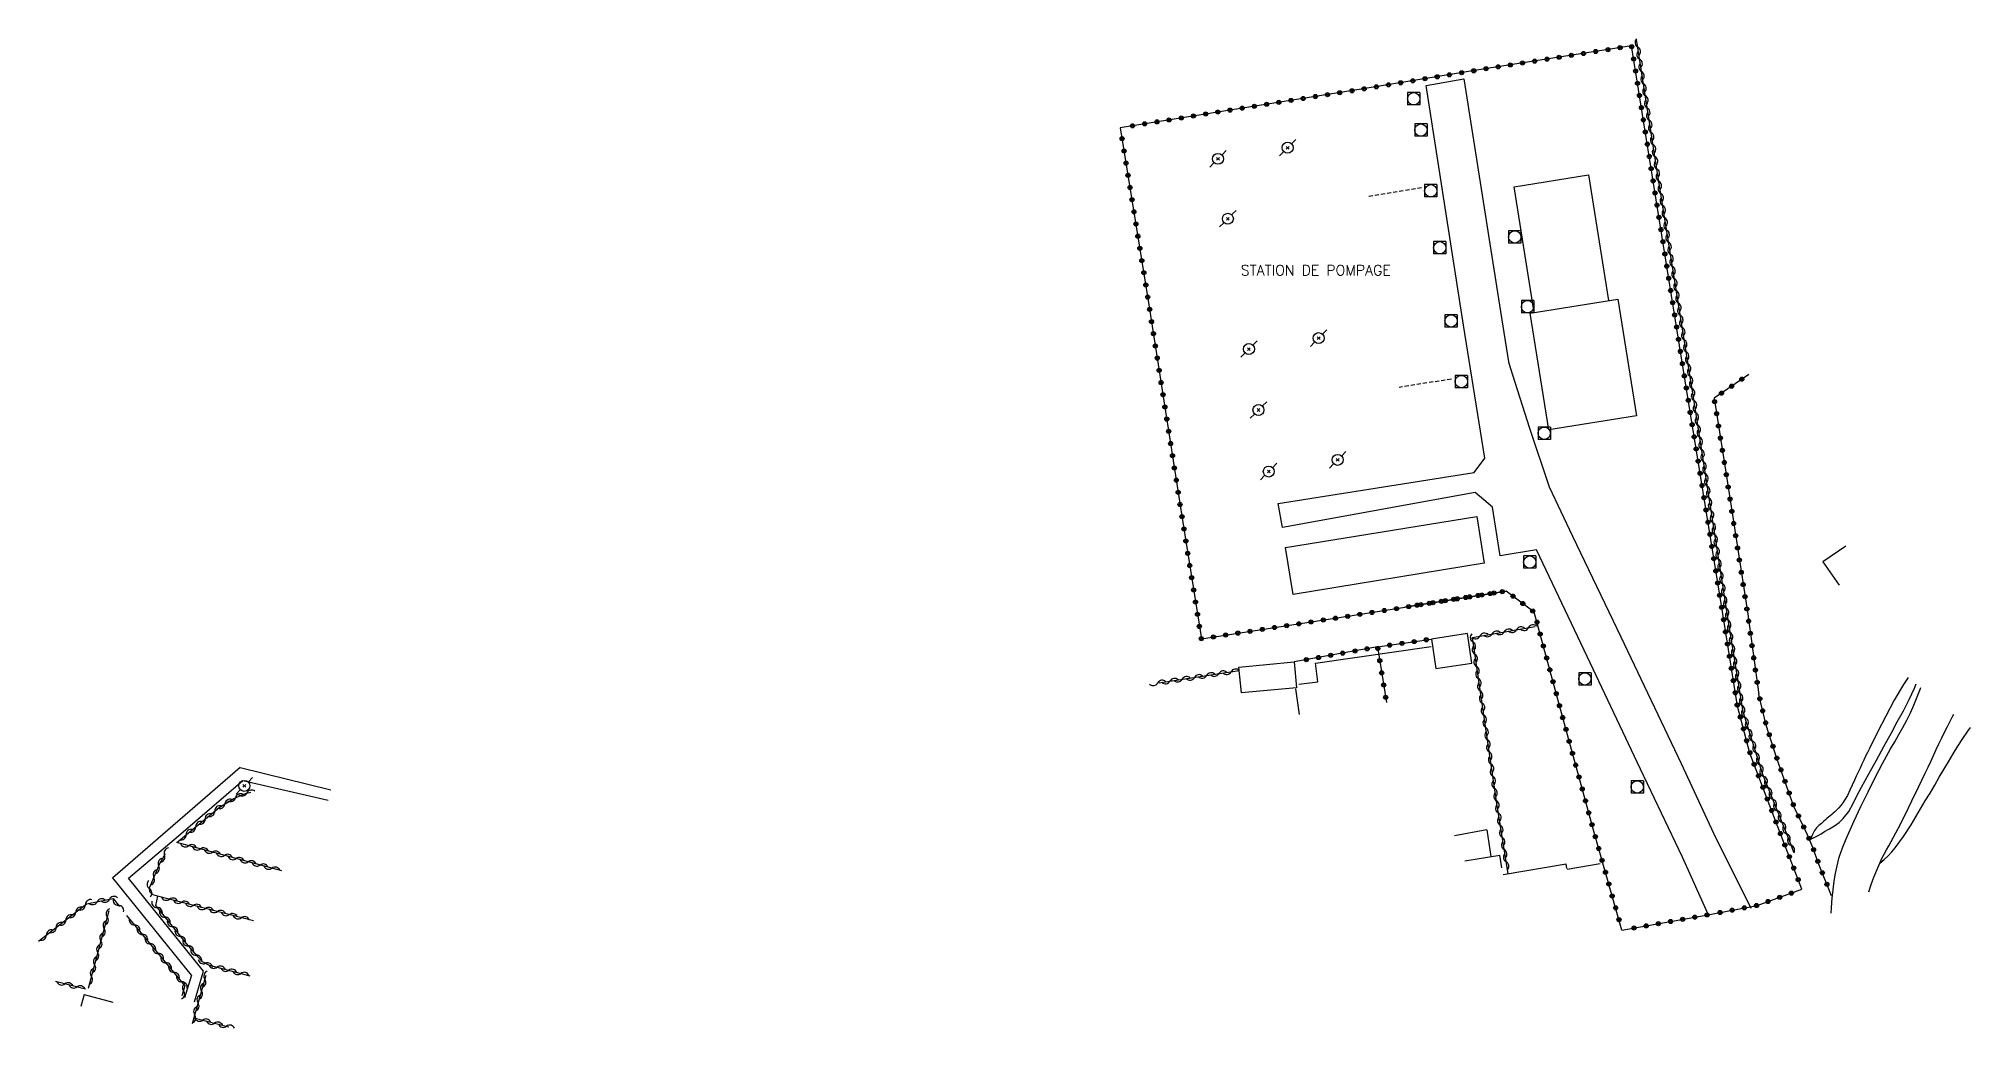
# Model space of a CAD drawing. Header units: millimetres. Extents: x 257000 to 258003, y 144043 to 145001.
# Drawn here: x 257469 to 257703.7, y 144042.6 to 144163.1 of the extents above; entities that cross this region are included whole.
import ezdxf
from ezdxf.enums import TextEntityAlignment as Align

# ---------------------------------------------------------------- set-up
doc = ezdxf.new("R2010")
doc.units = ezdxf.units.MM
doc.linetypes.add('DASHED', pattern=[0.75, 0.5, -0.25])
doc.layers.get('0').update_dxf_attribs({"linetype": 'CONTINUOUS'})
for name, color, linetype in [('W0014', 7, 'CONTINUOUS'), ('W0017', 7, 'CONTINUOUS'), ('W0101', 7, 'CONTINUOUS'), ('W0104', 1, 'CONTINUOUS'), ('W0112', 1, 'DASHED'), ('W0211', 2, 'CONTINUOUS'), ('W0214', 2, 'CONTINUOUS'), ('W0303', 7, 'CONTINUOUS'), ('W0310', 3, 'CONTINUOUS'), ('W0323', 7, 'CONTINUOUS'), ('W0420', 7, 'CONTINUOUS'), ('W0473', 7, 'CONTINUOUS'), ('W0988', 4, 'CONTINUOUS')]:
    doc.layers.add(name, color=color, linetype=linetype)
doc.styles.get("Standard").update_dxf_attribs({"font": 'romans.shx', "width": 0.85})

msp = doc.modelspace()

# ---------------------------------------------------------------- texts
at = {"layer": 'W0988'}
msp.add_text('STATION DE POMPAGE', height=1.25, dxfattribs=at).set_placement((257624.16, 144134.99), align=Align.MIDDLE_CENTER)

# ---------------------------------------------------------------- blocks, each defined once
blk = doc.blocks.new('T473')
for p, q in [((-0.166667, 0.166667), (0.166667, -0.166667)), ((-0.166667, -0.166667), (0.166667, 0.166667)), ((0.500001, 0.500001), (1.000002, 1.000002)), ((-1.000002, -1.000002), (-0.500001, -0.500001))]:
    blk.add_line(p, q)
blk.add_ellipse((0, 0), major_axis=(0.471405, 0.471405), ratio=1, start_param=5.4977871438, end_param=11.780972451)
blk = doc.blocks.new('T420')
for p, q in [((0.75, 0.75), (-0.75, 0.75)), ((-0.75, 0.75), (-0.75, -0.75)), ((0.75, 0.75), (0.75, -0.75)), ((0.75, -0.75), (-0.75, -0.75))]:
    blk.add_line(p, q)
blk.add_ellipse((0, 0), major_axis=(-0.53, 0.53), ratio=1, start_param=3.926991, end_param=10.210176)
blk = doc.blocks.new('t310o')
at = {"color": 0, "linetype": 'Continuous'}
for centre, start, end in [((-0.5, 0.38), 216.8699, 323.1304), ((0.5, -0.37), 36.8699, 143.1303)]:
    blk.add_arc(centre, 0.625, start, end, dxfattribs=at)
blk = doc.blocks.new('t323o')
at = {"color": 0, "linetype": 'Continuous'}
for radius in [0.25, 0.15]:
    blk.add_circle((0, 0), radius, dxfattribs=at)

# ---------------------------------------------------------------- linework, layer by layer
at = {"layer": 'W0014'}
for points in [[(257493.46, 144074.57), (257478.01, 144061.15)], [(257493.46, 144074.57), (257504.5, 144071.86)], [(257487.91, 144046.12), (257489.01, 144049.82), (257479.89, 144061.13), (257486, 144066.28), (257493.81, 144073), (257504.15, 144070.59)], [(257487.55, 144049.35), (257477.97, 144061.2)], [(257487.55, 144049.35), (257486.72, 144046.57)]]:
    msp.add_lwpolyline(points, dxfattribs=at)
at = {"layer": 'W0017'}
for points in [[(257671.98, 144056.47), (257668.73, 144063.69), (257663.63, 144074.36), (257656.76, 144088.83), (257650.99, 144101.03), (257646.57, 144100.29), (257645.65, 144106.2), (257643.51, 144107.97), (257620.14, 144103.73), (257619.61, 144106.66), (257643.41, 144110.43), (257644.7, 144112.16), (257642.12, 144128.32), (257637.56, 144157.43), (257642.15, 144158.25), (257646.6, 144129.99), (257647.59, 144123.86)], [(257647.59, 144123.86), (257647.78, 144123.18), (257650.13, 144115.8), (257652.52, 144108.69), (257655.36, 144102.68), (257661.22, 144090.43), (257668.55, 144075.07), (257672.47, 144066.6), (257677.01, 144057.47)], [(257686.8, 144056.89), (257686.82, 144057.51), (257686.85, 144058.13), (257686.9, 144058.75), (257686.97, 144059.36), (257687.12, 144060.45), (257687.29, 144061.54), (257687.5, 144062.61), (257687.77, 144063.68), (257688.15, 144064.81), (257688.6, 144065.91), (257689.09, 144067), (257689.58, 144068.08), (257690.4, 144069.85), (257691.27, 144071.6), (257692.15, 144073.34), (257693.04, 144075.07), (257693.51, 144075.95), (257694, 144076.83), (257694.5, 144077.7), (257694.99, 144078.57), (257695.49, 144079.44), (257695.96, 144080.33), (257696.42, 144081.22), (257696.84, 144082.14), (257697.25, 144083.15), (257697.63, 144084.19), (257697.66, 144084.29)], [(257691.35, 144059.46), (257691.65, 144060.35), (257691.97, 144061.23), (257692.32, 144062.1), (257692.7, 144062.96), (257692.96, 144063.5), (257693.23, 144064.03), (257693.51, 144064.55), (257693.79, 144065.07), (257694.08, 144065.59), (257694.37, 144066.11), (257694.65, 144066.63), (257694.93, 144067.15), (257695.77, 144068.83), (257696.59, 144070.51), (257697.4, 144072.2), (257698.22, 144073.89), (257698.56, 144074.6), (257698.89, 144075.31), (257699.22, 144076.02), (257699.55, 144076.74), (257699.88, 144077.45), (257700.22, 144078.16), (257700.56, 144078.87), (257700.91, 144079.57), (257701.49, 144080.7), (257701.67, 144081.07)]]:
    msp.add_lwpolyline(points, dxfattribs=at)
at = {"layer": 'W0101'}
for points in [[(257688.58, 144101.46), (257685.78, 144099.55), (257687.74, 144096.74), (257687.74, 144096.74)], [(257642.26, 144063.23), (257646.54, 144063.93)], [(257646.78, 144062.4), (257646.54, 144063.93)], [(257654.59, 144062.82), (257646.92, 144061.54)], [(257654.67, 144062.29), (257654.59, 144062.82)], [(257474.51, 144046.99), (257474.12, 144045.53)], [(257474.51, 144046.99), (257478.01, 144046.06), (257478.01, 144046.06)]]:
    msp.add_lwpolyline(points, dxfattribs=at)
at = {"layer": 'W0104'}
for points in [[(257650.7, 144129.86), (257648.27, 144145.1), (257657.3, 144146.56), (257659.71, 144131.3)], [(257644.96, 144066.98), (257641.02, 144066.29)], [(257644.96, 144066.98), (257645.45, 144063.75)], [(257658.71, 144062.85), (257654.69, 144062.18)]]:
    msp.add_lwpolyline(points, dxfattribs=at)
for points in [[(257660.86, 144131.48), (257663.12, 144117.3), (257652.48, 144115.61), (257650.22, 144129.78)], [(257620.47, 144101.29), (257643.72, 144105.07), (257644.64, 144099.39), (257621.4, 144095.61)], [(257642.6, 144090.84), (257638.21, 144090.18), (257638.75, 144086.59), (257643.14, 144087.24)], [(257614.83, 144086.76), (257621.54, 144087.4), (257621.84, 144084.27), (257615.13, 144083.63)]]:
    msp.add_lwpolyline(points, close=True, dxfattribs=at)
at = {"layer": 'W0112'}
for points in [[(257637.02, 144144.98), (257630.62, 144143.93)], [(257640.64, 144121.76), (257634.31, 144120.76)]]:
    msp.add_lwpolyline(points, dxfattribs=at)
at = {"layer": 'W0211'}
for points in [[(257684.27, 144065.86), (257684.71, 144066.07), (257685.14, 144066.29), (257685.57, 144066.53), (257685.99, 144066.78), (257686.58, 144067.13), (257687.17, 144067.48), (257687.74, 144067.88), (257688.26, 144068.36), (257688.93, 144069.24), (257689.47, 144070.21), (257689.95, 144071.21), (257690.45, 144072.17), (257691.38, 144073.82), (257692.29, 144075.48), (257693.2, 144077.13), (257694.1, 144078.8), (257694.82, 144080.13), (257695.56, 144081.47), (257696.26, 144082.82), (257696.89, 144084.21), (257697.1, 144084.74)], [(257692.7, 144062.96), (257693.21, 144063.39), (257693.69, 144063.84), (257694.14, 144064.32), (257694.57, 144064.82), (257695.58, 144066.19), (257696.49, 144067.62), (257697.35, 144069.08), (257698.22, 144070.53), (257698.8, 144071.47), (257699.36, 144072.42), (257699.92, 144073.38), (257700.47, 144074.33), (257701.03, 144075.28), (257701.59, 144076.23), (257702.18, 144077.17), (257702.78, 144078.1), (257703.37, 144078.97), (257703.7, 144079.44)]]:
    msp.add_lwpolyline(points, dxfattribs=at)
at = {"layer": 'W0214'}
msp.add_lwpolyline([(257696.12, 144085.52), (257695.56, 144084.67), (257694.45, 144082.77), (257693.41, 144080.82), (257692.41, 144078.86), (257691.43, 144076.89), (257691.2, 144076.41), (257690.97, 144075.94), (257690.74, 144075.46), (257690.51, 144074.98), (257690.29, 144074.49), (257690.07, 144074.01), (257689.84, 144073.53), (257689.61, 144073.05), (257689.33, 144072.44), (257689.05, 144071.81), (257688.75, 144071.19), (257688.41, 144070.6), (257688.19, 144070.27), (257687.94, 144069.95), (257687.68, 144069.65), (257687.41, 144069.35), (257687.23, 144069.18), (257687.04, 144069.01), (257686.85, 144068.85), (257686.66, 144068.69), (257686.46, 144068.53), (257686.27, 144068.37), (257686.08, 144068.21), (257685.89, 144068.04), (257685.6, 144067.78), (257685.3, 144067.52), (257685.02, 144067.24), (257684.77, 144066.92), (257684.62, 144066.68), (257684.5, 144066.43), (257684.4, 144066.16), (257684.32, 144065.89)], dxfattribs=at)
at = {"layer": 'W0303'}
for points in [[(257622.11, 144084.7), (257624.43, 144084.99), (257624.15, 144087.26), (257638.19, 144089.27)], [(257622.17, 144081.01), (257621.72, 144084.14)]]:
    msp.add_lwpolyline(points, dxfattribs=at)
at = {"layer": 'W0310'}
for points in [[(257682.24, 144064.23), (257681.83, 144065.36), (257678.49, 144073.73), (257676.1, 144081.34), (257674.21, 144092.8), (257670.15, 144119.02), (257665.78, 144146.25), (257663.14, 144163.01)], [(257647.52, 144061.64), (257646.17, 144070.18), (257643.19, 144090.38), (257650.81, 144091.7)], [(257605.14, 144084.87), (257614.87, 144086.35)], [(257485.76, 144065.46), (257490.94, 144069.73), (257492.72, 144070.82), (257494.11, 144071.43), (257494.78, 144071.57)], [(257498.55, 144062.01), (257485.76, 144065.46)], [(257483.45, 144058.95), (257482.92, 144059.09), (257482.49, 144059.45), (257482.44, 144059.97), (257483.71, 144062.91), (257484.4, 144064.14)], [(257468.99, 144053.48), (257474.81, 144058), (257478.03, 144058.64), (257478.8, 144057.68)], [(257483.45, 144058.95), (257483.17, 144057.82), (257486.91, 144053.19), (257488.23, 144051.64), (257488.85, 144051), (257489.71, 144050.54), (257491.42, 144050.11), (257494.64, 144049.27)], [(257495.09, 144055.94), (257483.45, 144058.95)], [(257477.52, 144057.15), (257475, 144047.73)], [(257479.68, 144056.6), (257486.77, 144048.06), (257486.4, 144046.83)], [(257474.69, 144047.66), (257471.02, 144048.58)], [(257489.3, 144049.29), (257487.84, 144044.16), (257492.11, 144043.06)], [(257487.84, 144044.16), (257487.63, 144043.44)]]:
    msp.add_lwpolyline(points, dxfattribs=at)
at = {"layer": 'W0323'}
for points in [[(257683.23, 144059.78), (257680.1, 144067.88), (257676.91, 144076.33), (257675.39, 144082.02), (257673.48, 144094.03), (257669.21, 144120.52), (257662.53, 144162.24), (257644.71, 144159.45), (257629.91, 144157.01), (257615.03, 144154.65), (257600.41, 144152.3)], [(257600.41, 144152.3), (257603.81, 144131.32), (257607.93, 144104.88), (257610.26, 144090.22), (257628.84, 144093.06), (257647.3, 144096.01)], [(257676.77, 144122.33), (257672.56, 144119.43), (257674.11, 144109.7), (257676.6, 144093.47), (257678, 144083.44)], [(257661.36, 144054.8), (257657.99, 144066.67), (257653.89, 144081.64), (257650.71, 144093.45), (257647.3, 144096.01), (257634.98, 144094.05)], [(257631.67, 144089.22), (257638.21, 144090.18)], [(257631.67, 144089.22), (257621.54, 144087.4)], [(257631.67, 144089.22), (257632.75, 144082.47)], [(257686.83, 144059), (257685.26, 144062.92), (257684.56, 144064.84), (257683.88, 144066.46), (257682.26, 144069.85), (257680.18, 144075.68), (257678.9, 144079.7), (257678, 144083.44)], [(257671.81, 144056.68), (257677.81, 144057.82), (257683.23, 144059.78)], [(257661.36, 144054.8), (257671.81, 144056.68)]]:
    msp.add_lwpolyline(points, dxfattribs=at)

# ---------------------------------------------------------------- block references
at = {"layer": 'W0310'}
for p, rotation in [((257663.29, 144162.1), 98.94822354377173), ((257663.52, 144160.62), 98.94822354377173), ((257663.75, 144159.13), 98.94822354377173), ((257663.99, 144157.65), 98.94822354377173), ((257664.22, 144156.17), 98.94822354377173), ((257664.45, 144154.69), 98.94822354377173), ((257664.69, 144153.21), 98.94822354377173), ((257664.92, 144151.73), 98.94822354377173), ((257665.15, 144150.24), 98.94822354377173), ((257665.39, 144148.76), 98.94822354377173), ((257665.62, 144147.28), 98.94822354377173), ((257665.85, 144145.8), 99.10406175893901), ((257666.09, 144144.32), 99.10406175893901), ((257666.33, 144142.84), 99.10406175893901), ((257666.57, 144141.35), 99.10406175893901), ((257666.8, 144139.87), 99.10406175893901), ((257667.04, 144138.39), 99.10406175893901), ((257667.28, 144136.91), 99.10406175893901), ((257667.52, 144135.43), 99.10406175893901), ((257667.75, 144133.95), 99.10406175893901), ((257667.99, 144132.47), 99.10406175893901), ((257668.23, 144130.99), 99.10406175893901), ((257668.46, 144129.51), 99.10406175893901), ((257668.7, 144128.03), 99.10406175893901), ((257668.94, 144126.54), 99.10406175893901), ((257669.18, 144125.06), 99.10406175893901), ((257669.41, 144123.58), 99.10406175893901), ((257669.65, 144122.1), 99.10406175893901), ((257669.89, 144120.62), 99.10406175893901), ((257670.13, 144119.14), 99.10406175893901), ((257670.36, 144117.66), 98.81018885434806), ((257670.59, 144116.17), 98.81018885434806), ((257670.82, 144114.69), 98.81018885434806), ((257671.05, 144113.21), 98.81018885434806), ((257671.28, 144111.73), 98.81018885434806), ((257671.51, 144110.24), 98.81018885434806), ((257671.74, 144108.76), 98.81018885434806), ((257671.96, 144107.28), 98.81018885434806), ((257672.19, 144105.8), 98.81018885434806), ((257672.42, 144104.32), 98.81018885434806), ((257672.65, 144102.83), 98.81018885434806), ((257672.88, 144101.35), 98.81018885434806), ((257673.11, 144099.87), 98.81018885434806), ((257673.34, 144098.39), 98.81018885434806), ((257673.57, 144096.9), 98.81018885434806), ((257673.8, 144095.42), 98.81018885434806), ((257674.03, 144093.94), 98.81018885434806), ((257674.27, 144092.46), 99.37554243616393), ((257643.27, 144089.82), 98.39870348976359), ((257644.11, 144090.54), 9.788700144679176), ((257645.59, 144090.8), 9.788700144679176), ((257647.07, 144091.05), 9.788700144679176), ((257648.55, 144091.31), 9.788700144679176), ((257650.03, 144091.56), 9.788700144679176), ((257674.51, 144090.98), 99.37554243616393), ((257674.75, 144089.5), 99.37554243616393), ((257643.49, 144088.34), 98.39870348976359), ((257643.71, 144086.85), 98.39870348976359), ((257675, 144088.02), 99.37554243616393), ((257607.93, 144085.29), 8.678526544848669), ((257609.42, 144085.52), 8.678526544848669), ((257610.9, 144085.75), 8.678526544848669), ((257612.38, 144085.97), 8.678526544848669), ((257613.87, 144086.2), 8.678526544848669), ((257643.93, 144085.37), 98.39870348976359), ((257675.24, 144086.54), 99.37554243616393), ((257675.49, 144085.06), 99.37554243616393), ((257604.97, 144084.84), 8.678526544848669), ((257606.45, 144085.07), 8.678526544848669), ((257644.15, 144083.89), 98.39870348976359), ((257644.37, 144082.4), 98.39870348976359), ((257675.73, 144083.58), 99.37554243616393), ((257675.98, 144082.1), 99.37554243616393), ((257644.59, 144080.92), 98.39870348976359), ((257676.32, 144080.64), 107.4127297458054), ((257644.81, 144079.43), 98.39870348976359), ((257645.03, 144077.95), 98.39870348976359), ((257676.77, 144079.21), 107.4127297458054), ((257677.22, 144077.78), 107.4127297458054), ((257645.25, 144076.47), 98.39870348976359), ((257677.67, 144076.35), 107.4127297458054), ((257645.47, 144074.98), 98.39870348976359), ((257645.68, 144073.5), 98.39870348976359), ((257678.12, 144074.92), 107.4127297458054), ((257678.58, 144073.49), 111.778960015332), ((257492.9, 144070.9), 23.59482057032059), ((257494.28, 144071.47), 11.91342066945306), ((257645.9, 144072.02), 98.39870348976359), ((257646.12, 144070.53), 98.39870348976359), ((257679.14, 144072.1), 111.778960015332), ((257679.7, 144070.71), 111.778960015332), ((257489.23, 144068.32), 39.48330757891988), ((257490.39, 144069.27), 39.48330757891988), ((257491.61, 144070.14), 31.63083041516158), ((257646.35, 144069.05), 98.97400534183717), ((257680.25, 144069.31), 111.778960015332), ((257486.91, 144066.41), 39.48330757891988), ((257488.07, 144067.36), 39.48330757891988), ((257646.59, 144067.57), 98.97400534183717), ((257646.82, 144066.09), 98.97400534183717), ((257680.81, 144067.92), 111.778960015332), ((257681.36, 144066.53), 111.778960015332), ((257484.29, 144063.94), 60.86220358207966), ((257487.2, 144065.07), 164.9299683485897), ((257488.65, 144064.68), 164.9299683485897), ((257490.1, 144064.29), 164.9299683485897), ((257491.55, 144063.9), 164.9299683485897), ((257647.06, 144064.6), 98.97400534183717), ((257681.91, 144065.13), 109.888284969995), ((257482.99, 144061.24), 66.62277209098775), ((257483.58, 144062.61), 66.62277209098775), ((257493, 144063.51), 164.9299683485897), ((257494.45, 144063.12), 164.9299683485897), ((257495.89, 144062.73), 164.9299683485897), ((257497.34, 144062.34), 164.9299683485897), ((257647.29, 144063.12), 98.97400534183717), ((257482.46, 144059.85), 95.39344088822897), ((257473.49, 144056.97), 37.79365402204277), ((257474.67, 144057.89), 37.79365402204277), ((257476.11, 144058.26), 11.29964413257075), ((257477.58, 144058.55), 11.29964413257075), ((257477.32, 144056.43), 255.0496459504724), ((257478.68, 144057.83), 308.9289371410602), ((257483.38, 144057.56), 308.9350352336569), ((257484.32, 144056.39), 308.9350352336569), ((257484.9, 144058.58), 165.4943005262566), ((257486.35, 144058.2), 165.4943005262566), ((257487.8, 144057.83), 165.4943005262566), ((257489.25, 144057.45), 165.4943005262566), ((257490.71, 144057.08), 165.4943005262566), ((257469.93, 144054.21), 37.79365402204277), ((257471.12, 144055.13), 37.79365402204277), ((257472.3, 144056.05), 37.79365402204277), ((257476.94, 144054.98), 255.0496459504724), ((257480.64, 144055.44), 309.7478658707056), ((257481.59, 144054.29), 309.7478658707056), ((257485.26, 144055.23), 308.9350352336569), ((257486.2, 144054.06), 308.9350352336569), ((257492.16, 144056.7), 165.4943005262566), ((257493.61, 144056.32), 165.4943005262566), ((257476.16, 144052.08), 255.0496459504724), ((257476.55, 144053.53), 255.0496459504724), ((257482.55, 144053.14), 309.7478658707056), ((257483.51, 144051.98), 309.7478658707056), ((257487.15, 144052.9), 310.5157831794167), ((257488.13, 144051.76), 310.5157831794167), ((257475.78, 144050.63), 255.0496459504724), ((257484.47, 144050.83), 309.7478658707056), ((257485.43, 144049.68), 309.7478658707056), ((257489.25, 144050.78), 331.427247323931), ((257490.66, 144050.3), 346.2160203047159), ((257492.11, 144049.93), 345.226612855075), ((257472.19, 144048.28), 165.9272933769372), ((257473.65, 144047.92), 165.9272933769372), ((257475.39, 144049.18), 255.0496459504724), ((257486.39, 144048.52), 309.7478658707056), ((257486.59, 144047.44), 255.41936122871), ((257488.77, 144047.41), 254.0413288958725), ((257489.18, 144048.85), 254.0413288958725), ((257493.56, 144049.55), 345.226612855075), ((257488.35, 144045.97), 254.0413288958725), ((257487.94, 144044.53), 254.0413288958725), ((257488.92, 144043.88), 345.5536011491332), ((257490.37, 144043.5), 345.5536011491332), ((257491.82, 144043.13), 345.5536011491332)]:
    msp.add_blockref('t310o', p, dxfattribs=dict(at, rotation=rotation))
at = {"layer": 'W0323'}
for p, rotation in [((257650.77, 144160.39), 188.9070487193671), ((257652.25, 144160.63), 188.9070487193671), ((257653.73, 144160.86), 188.9070487193671), ((257655.21, 144161.09), 188.9070487193671), ((257656.69, 144161.32), 188.9070487193671), ((257658.18, 144161.56), 188.9070487193671), ((257659.66, 144161.79), 188.9070487193671), ((257661.14, 144162.02), 188.9070487193671), ((257662.54, 144162.14), 99.10200839692158), ((257662.78, 144160.66), 99.10200839692158), ((257635.96, 144158), 189.3618881952797), ((257637.44, 144158.25), 189.3618881952797), ((257638.92, 144158.49), 189.3618881952797), ((257640.4, 144158.73), 189.3618881952797), ((257641.88, 144158.98), 189.3618881952797), ((257643.36, 144159.22), 189.3618881952797), ((257644.84, 144159.47), 188.9070487193671), ((257646.32, 144159.7), 188.9070487193671), ((257647.8, 144159.93), 188.9070487193671), ((257649.28, 144160.16), 188.9070487193671), ((257663.02, 144159.18), 99.10200839692158), ((257621.15, 144155.62), 189.003875690002), ((257622.63, 144155.85), 189.003875690002), ((257624.11, 144156.09), 189.003875690002), ((257625.59, 144156.32), 189.003875690002), ((257627.07, 144156.56), 189.003875690002), ((257628.56, 144156.79), 189.003875690002), ((257630.04, 144157.03), 189.3618881952797), ((257631.52, 144157.27), 189.3618881952797), ((257633, 144157.51), 189.3618881952797), ((257634.48, 144157.76), 189.3618881952797), ((257663.25, 144157.7), 99.10200839692158), ((257663.49, 144156.22), 99.10200839692158), ((257607.82, 144153.49), 189.1442311867171), ((257609.3, 144153.73), 189.1442311867171), ((257610.78, 144153.96), 189.1442311867171), ((257612.26, 144154.2), 189.1442311867171), ((257613.74, 144154.44), 189.1442311867171), ((257615.22, 144154.68), 189.003875690002), ((257616.7, 144154.91), 189.003875690002), ((257618.19, 144155.15), 189.003875690002), ((257619.67, 144155.38), 189.003875690002), ((257663.73, 144154.74), 99.10200839692158), ((257663.97, 144153.26), 99.10200839692158), ((257600.63, 144150.97), 279.2030429912006), ((257601.89, 144152.53), 189.1442311867171), ((257603.37, 144152.77), 189.1442311867171), ((257604.86, 144153.01), 189.1442311867171), ((257606.34, 144153.25), 189.1442311867171), ((257664.2, 144151.78), 99.10200839692158), ((257600.87, 144149.48), 279.2030429912006), ((257664.44, 144150.3), 99.10200839692158), ((257664.68, 144148.81), 99.10200839692158), ((257601.11, 144148), 279.2030429912006), ((257601.35, 144146.52), 279.2030429912006), ((257664.91, 144147.33), 99.10200839692158), ((257601.59, 144145.04), 279.2030429912006), ((257665.15, 144145.85), 99.10200839692158), ((257665.39, 144144.37), 99.10200839692158), ((257601.83, 144143.56), 279.2030429912006), ((257602.07, 144142.08), 279.2030429912006), ((257665.63, 144142.89), 99.10200839692158), ((257602.31, 144140.6), 279.2030429912006), ((257665.86, 144141.41), 99.10200839692158), ((257666.1, 144139.93), 99.10200839692158), ((257602.55, 144139.12), 279.2030429912006), ((257602.79, 144137.64), 279.2030429912006), ((257666.34, 144138.45), 99.10200839692158), ((257666.58, 144136.97), 99.10200839692158), ((257603.03, 144136.16), 279.2030429912006), ((257603.27, 144134.68), 279.2030429912006), ((257666.81, 144135.48), 99.10200839692158), ((257603.51, 144133.2), 279.2030429912006), ((257667.05, 144134), 99.10200839692158), ((257667.29, 144132.52), 99.10200839692158), ((257603.75, 144131.72), 279.2030429912006), ((257603.98, 144130.23), 278.854414498939), ((257667.53, 144131.04), 99.10200839692158), ((257604.21, 144128.75), 278.854414498939), ((257667.76, 144129.56), 99.10200839692158), ((257668, 144128.08), 99.10200839692158), ((257604.44, 144127.27), 278.854414498939), ((257604.67, 144125.79), 278.854414498939), ((257668.24, 144126.6), 99.10200839692158), ((257668.47, 144125.12), 99.10200839692158), ((257604.9, 144124.31), 278.854414498939), ((257605.13, 144122.82), 278.854414498939), ((257668.71, 144123.64), 99.10200839692158), ((257605.37, 144121.34), 278.854414498939), ((257668.95, 144122.15), 99.10200839692158), ((257669.19, 144120.67), 99.10200839692158), ((257674.7, 144120.9), 214.5625991238985), ((257675.93, 144121.75), 214.5625991238985), ((257605.6, 144119.86), 278.854414498939), ((257605.83, 144118.38), 278.854414498939), ((257669.42, 144119.19), 99.15411916248871), ((257672.62, 144119.03), 279.0875203724975), ((257673.46, 144120.05), 214.5625991238985), ((257606.06, 144116.9), 278.854414498939), ((257669.66, 144117.71), 99.15411916248871), ((257669.9, 144116.23), 99.15411916248871), ((257672.86, 144117.55), 279.0875203724975), ((257673.09, 144116.07), 279.0875203724975), ((257606.29, 144115.41), 278.854414498939), ((257606.52, 144113.93), 278.854414498939), ((257670.14, 144114.75), 99.15411916248871), ((257673.33, 144114.59), 279.0875203724975), ((257606.75, 144112.45), 278.854414498939), ((257670.38, 144113.27), 99.15411916248871), ((257670.62, 144111.79), 99.15411916248871), ((257673.57, 144113.11), 279.0875203724975), ((257673.8, 144111.63), 279.0875203724975), ((257606.98, 144110.97), 278.854414498939), ((257607.21, 144109.48), 278.854414498939), ((257670.86, 144110.31), 99.15411916248871), ((257671.1, 144108.83), 99.15411916248871), ((257674.04, 144110.15), 279.0875203724975), ((257674.27, 144108.66), 278.6941637183988), ((257607.44, 144108), 278.854414498939), ((257607.67, 144106.52), 278.854414498939), ((257671.33, 144107.35), 99.15411916248871), ((257674.5, 144107.18), 278.6941637183988), ((257607.91, 144105.04), 278.854414498939), ((257671.57, 144105.86), 99.15411916248871), ((257671.81, 144104.38), 99.15411916248871), ((257674.72, 144105.7), 278.6941637183988), ((257674.95, 144104.22), 278.6941637183988), ((257608.14, 144103.56), 279.0161755655187), ((257608.38, 144102.08), 279.0161755655187), ((257672.05, 144102.9), 99.15411916248871), ((257675.18, 144102.73), 278.6941637183988), ((257608.61, 144100.59), 279.0161755655187), ((257672.29, 144101.42), 99.15411916248871), ((257672.53, 144099.94), 99.15411916248871), ((257675.41, 144101.25), 278.6941637183988), ((257675.63, 144099.77), 278.6941637183988), ((257608.85, 144099.11), 279.0161755655187), ((257609.08, 144097.63), 279.0161755655187), ((257672.77, 144098.46), 99.15411916248871), ((257673, 144096.98), 99.15411916248871), ((257675.86, 144098.28), 278.6941637183988), ((257609.32, 144096.15), 279.0161755655187), ((257609.55, 144094.67), 279.0161755655187), ((257638.41, 144094.59), 9.078773471129164), ((257639.43, 144094.76), 189.048352390937), ((257639.89, 144094.83), 9.078773471129164), ((257640.91, 144095), 189.048352390937), ((257641.37, 144095.07), 9.078773471129164), ((257642.39, 144095.23), 189.048352390937), ((257642.85, 144095.3), 9.078773471129164), ((257643.87, 144095.47), 189.048352390937), ((257644.34, 144095.54), 9.078773471129164), ((257645.35, 144095.7), 189.048352390937), ((257645.82, 144095.78), 9.078773471129164), ((257646.83, 144095.94), 189.048352390937), ((257648.12, 144095.39), 143.092483782261), ((257673.24, 144095.5), 99.15411916248871), ((257676.09, 144096.8), 278.6941637183988), ((257676.31, 144095.32), 278.6941637183988), ((257609.79, 144093.19), 279.0161755655187), ((257623.59, 144092.26), 8.711874780657526), ((257625.08, 144092.49), 8.711874780657526), ((257626.56, 144092.71), 8.711874780657526), ((257628.04, 144092.94), 8.711874780657526), ((257629.52, 144093.17), 9.078773471129164), ((257631, 144093.41), 9.078773471129164), ((257632.49, 144093.65), 9.078773471129164), ((257633.97, 144093.88), 9.078773471129164), ((257635.45, 144094.12), 9.078773471129164), ((257636.47, 144094.29), 189.048352390937), ((257636.93, 144094.36), 9.078773471129164), ((257637.95, 144094.52), 189.048352390937), ((257649.32, 144094.49), 143.092483782261), ((257650.52, 144093.59), 143.092483782261), ((257651.04, 144092.23), 105.0723150803885), ((257673.48, 144094.02), 99.04878683033782), ((257673.72, 144092.54), 99.04878683033782), ((257676.54, 144093.84), 278.6941637183988), ((257676.75, 144092.35), 277.9733077282179), ((257610.02, 144091.71), 279.0161755655187), ((257610.26, 144090.22), 279.0161755655187), ((257611.73, 144090.44), 8.711874780657526), ((257613.21, 144090.67), 8.711874780657526), ((257614.7, 144090.9), 8.711874780657526), ((257616.18, 144091.12), 8.711874780657526), ((257617.66, 144091.35), 8.711874780657526), ((257619.15, 144091.58), 8.711874780657526), ((257620.63, 144091.81), 8.711874780657526), ((257622.11, 144092.03), 8.711874780657526), ((257637.6, 144090.09), 8.371431421734021), ((257651.43, 144090.78), 105.0723150803885), ((257673.95, 144091.05), 99.04878683033782), ((257676.96, 144090.87), 277.9733077282179), ((257623.01, 144087.67), 190.1469866779406), ((257624.49, 144087.93), 190.1469866779406), ((257625.97, 144088.2), 190.1469866779406), ((257627.44, 144088.46), 190.1469866779406), ((257628.92, 144088.73), 190.1469866779406), ((257630.4, 144088.99), 190.1469866779406), ((257631.7, 144089.03), 279.1354514147429), ((257631.94, 144087.55), 279.1354514147429), ((257633.15, 144089.44), 8.371431421734021), ((257634.64, 144089.65), 8.371431421734021), ((257636.12, 144089.87), 8.371431421734021), ((257651.82, 144089.33), 105.0723150803885), ((257652.21, 144087.88), 105.0723150803885), ((257674.19, 144089.57), 99.04878683033782), ((257674.43, 144088.09), 99.04878683033782), ((257677.17, 144089.38), 277.9733077282179), ((257677.38, 144087.89), 277.9733077282179), ((257632.17, 144086.07), 279.1354514147429), ((257652.6, 144086.44), 105.0723150803885), ((257674.66, 144086.61), 99.04878683033782), ((257677.58, 144086.41), 277.9733077282179), ((257632.41, 144084.59), 279.1354514147429), ((257632.65, 144083.11), 279.1354514147429), ((257652.99, 144084.99), 105.0723150803885), ((257653.38, 144083.54), 105.0723150803885), ((257674.9, 144085.13), 99.04878683033782), ((257675.13, 144083.65), 99.04878683033782), ((257677.79, 144084.92), 277.9733077282179), ((257678.12, 144082.92), 103.4905170388159), ((257653.77, 144082.09), 105.0723150803885), ((257654.16, 144080.64), 105.3069261183194), ((257675.37, 144082.17), 99.04878683033782), ((257675.74, 144080.71), 104.985340831142), ((257678.47, 144081.46), 103.4905170388159), ((257654.56, 144079.2), 105.3069261183194), ((257676.13, 144079.27), 104.985340831142), ((257678.82, 144080), 103.4905170388159), ((257679.26, 144078.57), 107.7653552742281), ((257654.95, 144077.75), 105.3069261183194), ((257655.35, 144076.3), 105.3069261183194), ((257676.52, 144077.82), 104.985340831142), ((257676.91, 144076.37), 104.985340831142), ((257679.72, 144077.14), 107.7653552742281), ((257655.75, 144074.86), 105.3069261183194), ((257677.43, 144074.96), 110.6592018538645), ((257677.96, 144073.56), 110.6592018538645), ((257680.18, 144075.71), 107.7653552742281), ((257680.68, 144074.29), 109.5504460255351), ((257656.14, 144073.41), 105.3069261183194), ((257656.54, 144071.96), 105.3069261183194), ((257678.49, 144072.16), 110.6592018538645), ((257681.18, 144072.88), 109.5504460255351), ((257681.68, 144071.47), 109.5504460255351), ((257656.93, 144070.52), 105.3069261183194), ((257657.33, 144069.07), 105.3069261183194), ((257679.02, 144070.75), 110.6592018538645), ((257679.55, 144069.35), 110.6592018538645), ((257682.18, 144070.05), 109.5504460255351), ((257657.73, 144067.62), 105.3069261183194), ((257680.08, 144067.94), 110.6592018538645), ((257680.62, 144066.55), 111.0882055985212), ((257682.81, 144068.69), 115.5216890472634), ((257683.45, 144067.34), 115.5216890472634), ((257658.13, 144066.18), 105.8771350275981), ((257658.54, 144064.73), 105.8771350275981), ((257681.16, 144065.15), 111.0882055985212), ((257684.08, 144065.97), 112.9887168008246), ((257684.65, 144064.59), 109.918319463103), ((257658.95, 144063.29), 105.8771350275981), ((257659.36, 144061.85), 105.8771350275981), ((257681.7, 144063.75), 111.0882055985212), ((257682.24, 144062.35), 111.0882055985212), ((257685.16, 144063.18), 109.918319463103), ((257685.71, 144061.78), 111.9096618531084), ((257659.77, 144060.41), 105.8771350275981), ((257682.78, 144060.95), 111.0882055985212), ((257686.27, 144060.39), 111.9096618531084), ((257660.18, 144058.96), 105.8771350275981), ((257660.59, 144057.52), 105.8771350275981), ((257674.76, 144057.24), 10.77419821378671), ((257676.23, 144057.52), 10.77419821378671), ((257677.71, 144057.8), 10.77419821378671), ((257679.12, 144058.29), 19.88198093168549), ((257680.53, 144058.8), 19.88198093168549), ((257681.94, 144059.31), 19.88198093168549), ((257661, 144056.08), 105.8771350275981), ((257662.84, 144055.07), 10.1595779109939), ((257664.31, 144055.33), 10.1595779109939), ((257665.79, 144055.6), 10.1595779109939), ((257667.27, 144055.86), 10.1595779109939), ((257668.74, 144056.13), 10.1595779109939), ((257670.22, 144056.39), 10.1595779109939), ((257671.7, 144056.66), 10.1595779109939), ((257673.29, 144056.96), 10.77419821378671)]:
    msp.add_blockref('t323o', p, dxfattribs=dict(at, rotation=rotation))
at = {"layer": 'W0420'}
for p in [(257636.06, 144155.82), (257636.93, 144152.02), (257638.14, 144144.64), (257648.34, 144139.03), (257639.22, 144137.71), (257649.89, 144130.56), (257640.61, 144128.83), (257641.85, 144121.46), (257651.93, 144115.19), (257650.17, 144099.53), (257656.86, 144085.34), (257663.22, 144072.21)]:
    msp.add_blockref('T420', p, dxfattribs=at)
at = {"layer": 'W0473'}
for p in [(257612.28, 144148.52), (257620.75, 144149.87), (257613.48, 144141.24), (257624.51, 144126.74), (257616.04, 144125.41), (257617.2, 144118.01), (257618.45, 144110.53), (257626.82, 144111.95), (257493.98, 144072.34)]:
    msp.add_blockref('T473', p, dxfattribs=at)

msp.set_redraw_order([(e.dxf.handle, doc.entitydb.next_handle()) for e in msp.query("TEXT MTEXT ATTDEF DIMENSION ARC_DIMENSION")])  # texts and dimensions are drawn at this point

doc.saveas('drawing.dxf')
